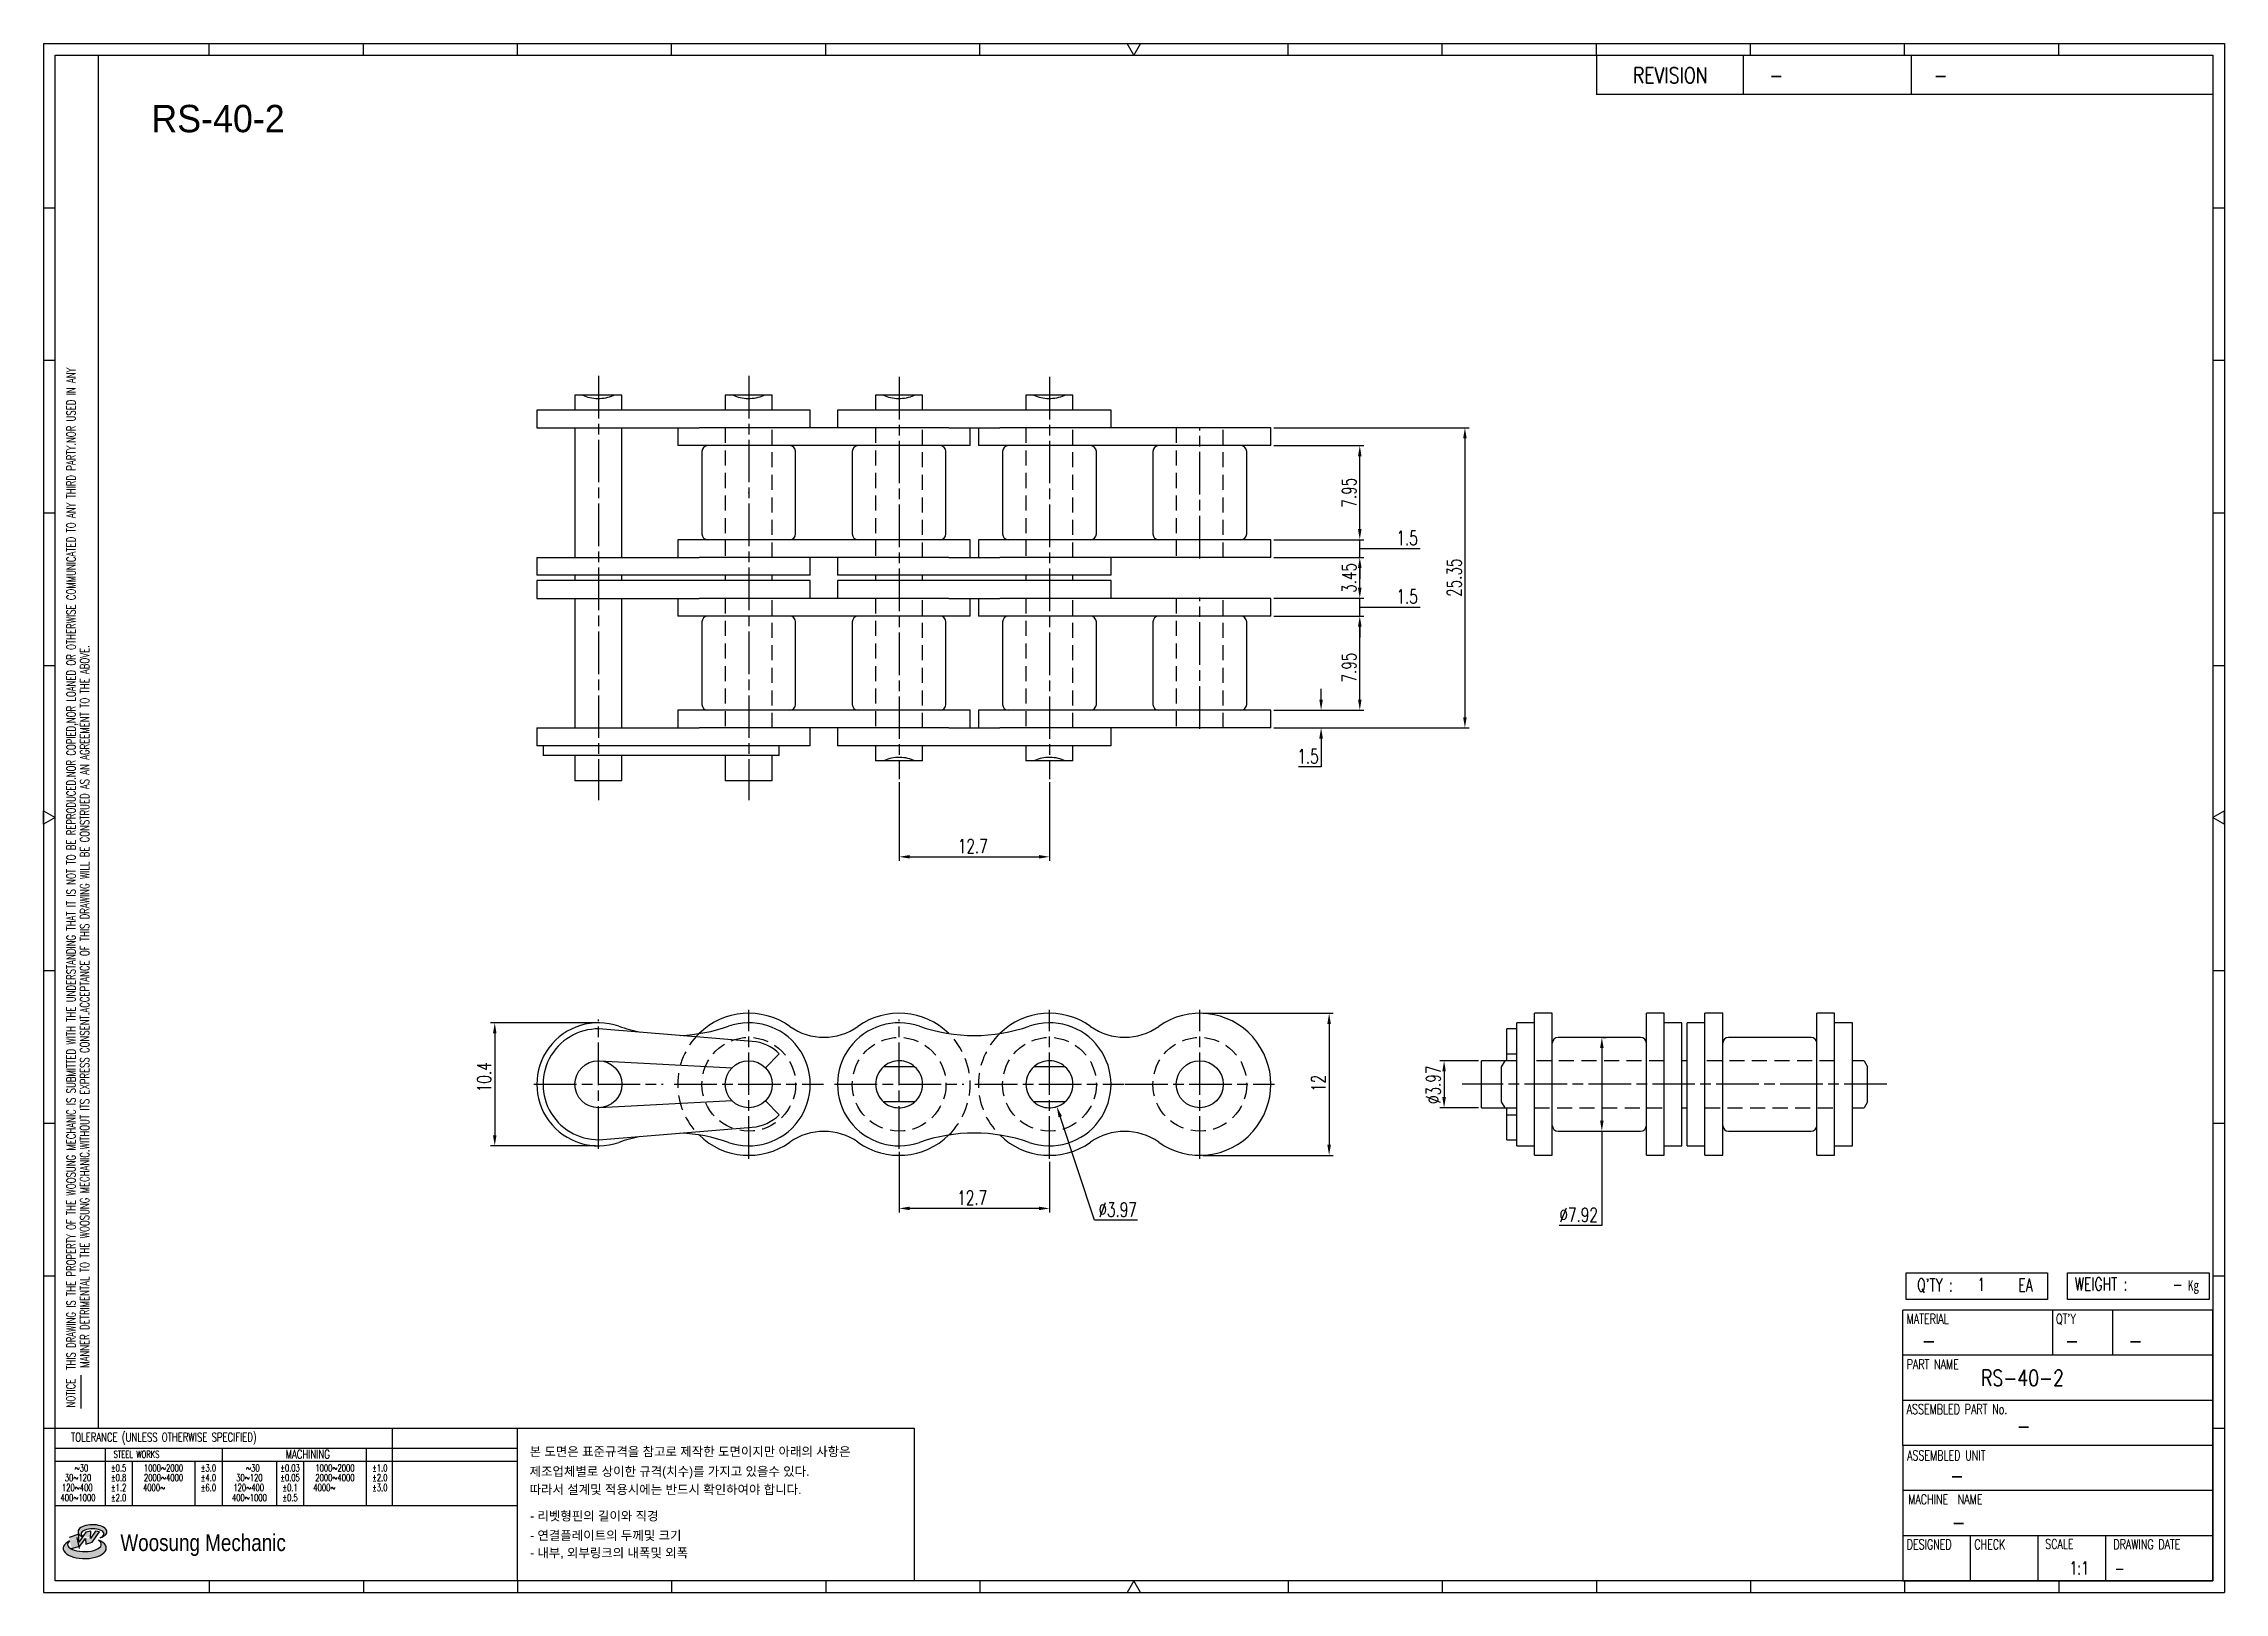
# Model space of a CAD drawing. Header units: millimetres. Extents: x -82 to 102, y -130 to 1.
import ezdxf
from ezdxf.enums import TextEntityAlignment as Align

# ---------------------------------------------------------------- set-up
doc = ezdxf.new("R2010")
doc.units = ezdxf.units.MM
doc.linetypes.add('AM_ISO08W050', pattern=[18, 12, -1.5, 3, -1.5])
doc.linetypes.add('HIDDEN', pattern=[9.525, 6.35, -3.175])
doc.layers.get('Defpoints').update_dxf_attribs({"color": 80})
doc.layers.add('CL1', color=140, linetype='AM_ISO08W050', lineweight=25)
for name, color, linetype in [('HID-01', 2, 'HIDDEN'), ('S-DIM', 7, 'Continuous'), ('TITLE', 7, 'Continuous'), ('도면레이아웃', 7, 'Continuous')]:
    doc.layers.add(name, color=color, linetype=linetype)
doc.styles.add('HAN', font='ROMANS.shx', dxfattribs={"width": 0.7, "bigfont": 'whgtxt.shx'})
doc.styles.add('HKD_ST2', font='romans.shx', dxfattribs={"width": 0.7, "height": 4, "bigfont": '@extfont2.shx'})
doc.styles.add('HSG', font='SIMPLEX.shx', dxfattribs={"width": 0.7, "bigfont": 'HSG.shx'})
doc.styles.add('MtXpl_', font='Gulim.ttf')
doc.styles.add('SLDTEXTSTYLE4', font='arial.ttf', dxfattribs={"width": 0.8})
doc.dimstyles.new('APP0.5', dxfattribs={"dimscale": 0.5, "dimtxt": 2.4, "dimasz": 1.8, "dimexe": 0.7, "dimexo": 0.5, "dimgap": 0.6, "dimtad": 1, "dimtoh": 1, "dimrnd": 0.01, "dimzin": 9, "dimdsep": 46, "dimtxsty": 'HSG', "dimcen": 0, "dimclrd": 1, "dimclre": 1, "dimclrt": 256, "dimazin": 2, "dimtp": 1, "dimtm": 1, "dimtfac": 0.5, "dimtofl": 0, "dimtmove": 0, "dimatfit": 3, "dimfxl": 0, "dimtvp": 1, "dimtolj": 2, "dimlwd": -1, "dimlwe": -1, "dimarcsym": 0})

msp = doc.modelspace()

# ---------------------------------------------------------------- texts
at = {"color": 254, "style": 'MtXpl_'}
msp.add_text('RS-40-2 ', height=2.3129, dxfattribs=at).set_placement((-73.149, -6.569))
at = {"style": 'HAN', "width": 0.8}
msp.add_text('RS-40-2 ', height=1.3344, dxfattribs=at).set_placement((81.41, -112.464))
at = {"color": 140, "style": 'MtXpl_'}
for s, p in [('본 도면은 표준규격을 참고로 제작한 도면이지만 아래의 사항은', (-41.198, -118.402)), ('제조업체별로 상이한 규격(치수)를 가지고 있을수 있다.', (-41.198, -120.079)), ('따라서 설계및 적용시에는 반드시 확인하여야 합니다.', (-41.198, -121.608)), ('- 리벳형핀의 길이와 직경', (-41.156, -123.846)), ('- 연결플레이트의 두께및 크기', (-41.156, -125.487)), ('- 내부, 외부링크의 내폭및 외폭', (-41.156, -126.959))]:
    msp.add_text(s, height=0.77096, dxfattribs=at).set_placement(p)

# ---------------------------------------------------------------- blocks, each defined once
blk = doc.blocks.new('MAST')
at = {"layer": '도면레이아웃'}
h = blk.add_hatch(color=10, dxfattribs=at)
h.paths.add_polyline_path([(1.544, 35.177), (1.554, 34.966), (1.779, 35.034), (2.054, 35.422), (1.908, 35.446), (1.728, 35.167), (1.741, 35.439), (1.547, 35.405), (1.292, 35.041), (1.295, 35.33), (0.943, 35.208), (1.03, 34.8), (1.336, 34.885)])
edge = h.paths.add_edge_path()
edge.add_ellipse((1.795, 35.421), major_axis=(-0.53, 0), ratio=0.487785, start_angle=122.36065, end_angle=403.39574)
edge.add_line((1.411, 35.244), (1.419, 35.261))
edge.add_ellipse((1.798, 35.344), major_axis=(-0.423, 0), ratio=0.444396, start_angle=131.58977, end_angle=386.19408, ccw=False)
edge = h.paths.add_edge_path()
edge.add_ellipse((1.512, 34.815), major_axis=(-0.793, 0), ratio=0.480113, start_angle=314.67633, end_angle=590.85213)
edge.add_ellipse((1.501, 34.958), major_axis=(-0.62, 0), ratio=0.43311, start_angle=331.7024, end_angle=574.42495, ccw=False)
at = {"color": 140}
for p, q in [((0, 90.118), (80.15, 90.118)), ((0, 90.118), (0, 33.191)), ((80.15, 90.118), (80.15, 33.191)), ((57.068, 89.693), (57.068, 88.246)), ((62.47, 89.693), (62.47, 88.246)), ((68.635, 89.693), (68.635, 88.246)), ((79.725, 88.246), (57.068, 88.246)), ((68.449, 43.961), (68.449, 44.936)), ((68.449, 44.936), (73.654, 44.936)), ((73.654, 44.936), (73.654, 43.961)), ((74.39, 43.961), (74.39, 44.936)), ((74.39, 44.936), (79.595, 44.936)), ((79.595, 44.936), (79.595, 43.961)), ((68.336, 38.59), (68.336, 43.563)), ((79.725, 43.563), (68.336, 43.563)), ((73.654, 43.961), (68.449, 43.961)), ((73.827, 43.563), (73.827, 41.905)), ((79.595, 43.961), (74.39, 43.961)), ((76.037, 43.563), (76.037, 41.905)), ((79.725, 38.59), (79.725, 43.563)), ((79.725, 41.905), (68.336, 41.905)), ((79.725, 40.248), (68.336, 40.248)), ((68.336, 38.59), (68.336, 33.616)), ((79.725, 38.59), (68.336, 38.59)), ((79.725, 33.616), (79.725, 38.59)), ((79.725, 36.932), (68.336, 36.932)), ((79.725, 35.274), (68.336, 35.274)), ((70.822, 33.616), (70.822, 35.274)), ((73.309, 33.616), (73.309, 35.274)), ((75.796, 33.616), (75.796, 35.274)), ((0, 33.191), (80.15, 33.191)), ((68.336, 33.616), (79.725, 33.616))]:
    blk.add_line(p, q, dxfattribs=at)
for p, q in [((6.089, 89.693), (6.089, 90.118)), ((11.753, 89.693), (11.753, 90.118)), ((17.418, 89.693), (17.418, 90.118)), ((23.082, 89.693), (23.082, 90.118)), ((28.746, 89.693), (28.746, 90.118)), ((34.411, 89.693), (34.411, 90.118)), ((45.739, 89.693), (45.739, 90.118)), ((51.404, 89.693), (51.404, 90.118)), ((57.068, 89.693), (57.068, 90.118)), ((62.732, 89.693), (62.732, 90.118)), ((68.397, 89.693), (68.397, 90.118)), ((74.061, 89.693), (74.061, 90.118)), ((0, 84.085), (0.425, 84.085)), ((79.725, 84.085), (80.15, 84.085)), ((0, 78.478), (0.425, 78.478)), ((79.725, 78.478), (80.15, 78.478)), ((0, 72.87), (0.425, 72.87)), ((79.725, 72.87), (80.15, 72.87)), ((0, 67.262), (0.425, 67.262)), ((79.725, 67.262), (80.15, 67.262)), ((0, 56.047), (0.425, 56.047)), ((79.725, 56.047), (80.15, 56.047)), ((0, 50.439), (0.425, 50.439)), ((79.725, 50.439), (80.15, 50.439)), ((0, 44.832), (0.425, 44.832)), ((79.725, 44.832), (80.15, 44.832)), ((1.377, 39.947), (1.377, 41.174)), ((0, 39.224), (0.425, 39.224)), ((79.725, 39.224), (80.15, 39.224)), ((6.089, 33.616), (6.089, 33.191)), ((11.753, 33.616), (11.753, 33.191)), ((17.418, 33.616), (17.418, 33.191)), ((23.082, 33.616), (23.082, 33.191)), ((28.746, 33.616), (28.746, 33.191)), ((34.411, 33.616), (34.411, 33.191)), ((45.739, 33.616), (45.739, 33.191)), ((51.404, 33.616), (51.404, 33.191)), ((57.068, 33.616), (57.068, 33.191)), ((62.732, 33.616), (62.732, 33.191)), ((68.397, 33.616), (68.397, 33.191)), ((74.061, 33.616), (74.061, 33.191))]:
    blk.add_line(p, q)
at = {"color": 2}
for p, q in [((2.017, 39.224), (2.017, 89.693)), ((0.425, 39.224), (17.418, 39.224)), ((0.425, 38.487), (17.418, 38.487)), ((2.257, 38.487), (2.257, 36.382)), ((6.557, 38.5), (6.557, 36.382)), ((11.857, 38.487), (11.857, 36.382)), ((12.816, 39.224), (12.816, 36.382)), ((17.418, 33.616), (17.418, 39.224)), ((0.425, 38.012), (17.418, 38.012)), ((3.257, 38.012), (3.257, 36.382)), ((5.557, 38.012), (5.557, 36.382)), ((8.557, 38.012), (8.557, 36.382)), ((9.557, 38.026), (9.557, 36.382)), ((0.425, 36.382), (17.418, 36.382))]:
    blk.add_line(p, q, dxfattribs=at)
for points in [[(40.075, 89.693), (39.83, 90.118), (40.32, 90.118)], [(0.425, 61.679), (0, 61.433), (0, 61.924)], [(79.725, 61.679), (80.15, 61.433), (80.15, 61.924)], [(40.075, 33.616), (39.83, 33.191), (40.32, 33.191)]]:
    blk.add_lwpolyline(points, close=True)
at = {"color": 140}
blk.add_lwpolyline([(0.425, 89.693), (79.725, 89.693), (79.725, 33.616), (0.425, 33.616)], close=True, dxfattribs=at)
at = {"layer": '도면레이아웃'}
for p, q in [((1.295, 35.33), (0.943, 35.208)), ((1.547, 35.405), (1.292, 35.041)), ((1.292, 35.041), (1.295, 35.33)), ((1.741, 35.439), (1.547, 35.405)), ((1.908, 35.446), (1.728, 35.167)), ((1.728, 35.167), (1.741, 35.439)), ((1.779, 35.034), (2.054, 35.422)), ((2.054, 35.422), (1.908, 35.446)), ((1.03, 34.8), (1.336, 34.885)), ((1.224, 35.208), (1.311, 34.8)), ((1.224, 35.208), (1.224, 35.208)), ((1.336, 34.885), (1.544, 35.177)), ((1.419, 35.261), (1.411, 35.244)), ((1.544, 35.177), (1.554, 34.966)), ((1.554, 34.966), (1.779, 35.034))]:
    blk.add_line(p, q, dxfattribs=at)
for centre, major_axis, ratio, start_param, end_param in [((1.795, 35.421), (-0.53, 0), 0.487785, 2.135596, 7.040584), ((1.798, 35.344), (-0.423, 0), 0.444396, 2.296675, 6.740358), ((1.512, 34.815), (-0.793, 0), 0.480113, 5.492138, 10.312315), ((1.501, 34.958), (-0.62, 0), 0.43311, 5.789299, 10.025607)]:
    blk.add_ellipse(centre, major_axis=major_axis, ratio=ratio, start_param=start_param, end_param=end_param, dxfattribs=at)
for s, height, style, width, p in [('REVISION', 0.5806, 'HAN', 0.8, (58.415, 88.664)), ('-', 0.581, 'HAN', 0.8, (63.426, 88.664)), ('-', 0.581, 'HAN', 0.8, (69.468, 88.664)), ("Q'TY : ", 0.4746, 'HKD_ST2', 0.7, (68.857, 44.253)), ('1', 0.475, 'HKD_ST2', 0.7, (71.071, 44.275)), ('EA', 0.4746, 'HKD_ST2', 0.7, (72.578, 44.253)), ('WEIGHT : ', 0.4746, 'HKD_ST2', 0.7, (74.65, 44.286)), ('-', 0.581, 'HAN', 0.8, (69.029, 42.157)), ('-', 0.581, 'HAN', 0.8, (74.289, 42.157)), ('-', 0.581, 'HAN', 0.8, (76.623, 42.157)), ('-', 0.581, 'HAN', 0.8, (72.515, 39.013)), ('-', 0.581, 'HAN', 0.8, (70.067, 37.189)), ('-', 0.581, 'HAN', 0.8, (70.126, 35.48)), ('1:1', 0.4746, 'HKD_ST2', 0.7, (74.458, 33.848)), ('-', 0.475, 'HKD_ST2', 0.7, (76.112, 33.837))]:
    blk.add_text(s, height=height, dxfattribs=dict(style=style, width=width)).set_placement(p)
at = {"color": 6, "style": 'HKD_ST2', "width": 0.7}
for s, p in [(' THIS DRAWING IS THE PROPERTY OF THE WOOSUNG MECHANIC IS SUBMITTED WITH THE UNDERSTANDING THAT IT IS NOT TO BE REPRODUCED.NOR COPIED,NOR LOANED OR OTHERWISE COMMUNICATED TO ANY THIRD PARTY.NOR USED IN ANY', (1.173, 41.217)), ('MANNER DETRIMENTAL TO THE WOOSUNG MECHANIC.WITHOUT ITS EXPRESS CONSENT.ACCEPTANCE OF THIS DRAWING WILL BE CONSTRUED AS AN AGREEMENT TO THE ABOVE.', (1.672, 41.447))]:
    blk.add_text(s, height=0.326266, rotation=90, dxfattribs=at).set_placement(p)
at = {"style": 'HKD_ST2', "width": 0.7}
blk.add_text('-', height=0.475, dxfattribs=at).set_placement((78.613, 44.286), align=Align.RIGHT)
at = {"color": 254, "style": 'HKD_ST2', "width": 0.7}
for s, height, p in [('MATERIAL', 0.3651, (68.474, 43.425)), ("QT'Y", 0.3651, (73.965, 43.425)), ('PART NAME', 0.3651, (68.474, 41.756)), ('ASSEMBLED PART No.', 0.36511, (68.474, 40.109)), ('ASSEMBLED UNIT', 0.36511, (68.49, 38.408)), ('MACHINE  NAME', 0.36511, (68.532, 36.794)), ('DESIGNED', 0.3651, (68.474, 35.136)), ('CHECK', 0.3651, (70.961, 35.136)), ('SCALE', 0.3651, (73.566, 35.153)), ('DRAWING DATE', 0.36511, (76.071, 35.141))]:
    blk.add_text(s, height=height, dxfattribs=at).set_placement(p, align=Align.TOP_LEFT)
at = {"style": 'HKD_ST2', "width": 0.7}
blk.add_text('NOTICE', height=0.3263, rotation=90, dxfattribs=at).set_placement((1.163, 39.988))
blk.add_text('TOLERANCE (UNLESS OTHERWISE SPECIFIED)', height=0.32627, dxfattribs=at).set_placement((4.417, 38.896), align=Align.MIDDLE_CENTER)
at = {"color": 4, "style": 'HKD_ST2', "width": 0.7}
for s, height, p in [('%%12630', 0.261, (1.389, 37.762)), ('1000%%1262000', 0.26101, (4.407, 37.762)), ('%%12630', 0.261, (7.689, 37.762)), ('1000%%1262000', 0.26101, (10.707, 37.762)), ('120%%126400', 0.26101, (1.237, 37.045)), ('30%%126120', 0.261, (1.263, 37.411)), ('4000%%126', 0.261, (4.061, 37.045)), ('2000%%1264000', 0.26101, (4.407, 37.411)), ('120%%126400', 0.26101, (7.537, 37.045)), ('30%%126120', 0.261, (7.563, 37.411)), ('4000%%126', 0.261, (10.321, 37.045)), ('2000%%1264000', 0.26101, (10.707, 37.411)), ('400%%1261000', 0.26101, (1.263, 36.67)), ('400%%1261000', 0.26101, (7.563, 36.67))]:
    blk.add_text(s, height=height, dxfattribs=at).set_placement(p, align=Align.MIDDLE_CENTER)
for s, height, p in [('%%P0.5', 0.261, (2.757, 37.762)), ('STEEL WORKS', 0.26101, (3.416, 38.268)), ('%%P3.0', 0.261, (6.057, 37.762)), ('%%P0.03', 0.261, (9.057, 37.762)), ('MACHINING', 0.3263, (9.707, 38.27)), ('%%P1.0', 0.261, (12.357, 37.762)), ('%%P0.8', 0.261, (2.757, 37.411)), ('%%P1.2', 0.261, (2.757, 37.045)), ('%%P4.0', 0.261, (6.057, 37.411)), ('%%P6.0', 0.261, (6.057, 37.045)), ('%%P0.05', 0.261, (9.057, 37.411)), ('%%P0.1', 0.261, (9.057, 37.045)), ('%%P2.0', 0.261, (12.357, 37.411)), ('%%P3.0', 0.261, (12.357, 37.045)), ('%%P2.0', 0.261, (2.757, 36.67)), ('%%P0.5', 0.261, (9.057, 36.67))]:
    blk.add_text(s, height=height, dxfattribs=at).set_placement(p, align=Align.MIDDLE)
at = {"color": 1, "style": 'SLDTEXTSTYLE4', "width": 0.8}
blk.add_text('Woosung Mechanic', height=0.61957, dxfattribs=at).set_placement((2.822, 34.711))
at = {"layer": 'TITLE', "width": 0.8}
blk.add_text('Kg', height=0.3789, dxfattribs=at).set_placement((78.807, 44.286))
blk = doc.blocks.new('*D2')
at = {"layer": 'Defpoints', "color": 0, "transparency": 16777216}
for p in [(21.42, -55.39), (21.42, -56.89), (25.66, -55.39)]:
    blk.add_point(p, dxfattribs=at)
at = {"layer": 'S-DIM', "color": 1, "transparency": 16777216}
for p, q in [((25.66, -54.49), (25.66, -53.59)), ((21.67, -55.39), (26.01, -55.39)), ((21.67, -56.89), (26.01, -56.89)), ((25.66, -57.79), (25.66, -60.19)), ((25.66, -60.19), (23.76, -60.19))]:
    blk.add_line(p, q, dxfattribs=at)
for points in [[(25.51, -54.49), (25.81, -54.49), (25.66, -55.39)], [(25.51, -57.79), (25.81, -57.79), (25.66, -56.89)]]:
    blk.add_solid(points, dxfattribs=at)
at = {"layer": 'S-DIM', "transparency": 16777216, "insert": (24.56, -59.29), "char_height": 1.2, "attachment_point": 5, "style": 'HSG'}
blk.add_mtext('\\A2;1.5', dxfattribs=at)
blk = doc.blocks.new('*D3')
at = {"layer": 'Defpoints', "color": 0, "transparency": 16777216}
for p in [(21.42, -47.44), (28.93, -47.44), (21.42, -55.39)]:
    blk.add_point(p, dxfattribs=at)
at = {"layer": 'S-DIM', "color": 1, "transparency": 16777216}
for p, q in [((21.67, -47.44), (29.28, -47.44)), ((28.93, -54.49), (28.93, -48.34)), ((21.67, -55.39), (29.28, -55.39))]:
    blk.add_line(p, q, dxfattribs=at)
for points in [[(28.78, -48.34), (29.08, -48.34), (28.93, -47.44)], [(28.78, -54.49), (29.08, -54.49), (28.93, -55.39)]]:
    blk.add_solid(points, dxfattribs=at)
at = {"layer": 'S-DIM', "transparency": 16777216, "insert": (28.03, -51.79), "char_height": 1.2, "attachment_point": 5, "rotation": 90, "style": 'HSG'}
blk.add_mtext('\\A2;7.95', dxfattribs=at)
blk = doc.blocks.new('*D4')
at = {"layer": 'Defpoints', "color": 0, "transparency": 16777216}
for p in [(21.42, -45.94), (28.93, -45.94), (21.42, -47.44)]:
    blk.add_point(p, dxfattribs=at)
at = {"layer": 'S-DIM', "color": 1, "transparency": 16777216}
for p, q in [((28.93, -45.04), (28.93, -44.14)), ((21.67, -45.94), (29.28, -45.94)), ((28.93, -47.44), (28.93, -45.94)), ((21.67, -47.44), (29.28, -47.44)), ((28.93, -46.69), (31.83, -46.69)), ((31.83, -46.69), (34.03, -46.69)), ((28.93, -48.34), (28.93, -49.24))]:
    blk.add_line(p, q, dxfattribs=at)
for points in [[(28.78, -45.04), (29.08, -45.04), (28.93, -45.94)], [(28.78, -48.34), (29.08, -48.34), (28.93, -47.44)]]:
    blk.add_solid(points, dxfattribs=at)
at = {"layer": 'S-DIM', "transparency": 16777216, "insert": (32.93, -45.79), "char_height": 1.2, "attachment_point": 5, "style": 'HSG'}
blk.add_mtext('\\A2;1.5', dxfattribs=at)
blk = doc.blocks.new('*D5')
at = {"layer": 'Defpoints', "color": 0, "transparency": 16777216}
for p in [(21.42, -42.49), (28.93, -42.49), (21.42, -45.94)]:
    blk.add_point(p, dxfattribs=at)
at = {"layer": 'S-DIM', "color": 1, "transparency": 16777216}
for p, q in [((21.67, -42.49), (29.28, -42.49)), ((28.93, -45.04), (28.93, -43.39)), ((21.67, -45.94), (29.28, -45.94))]:
    blk.add_line(p, q, dxfattribs=at)
for points in [[(28.78, -43.39), (29.08, -43.39), (28.93, -42.49)], [(28.78, -45.04), (29.08, -45.04), (28.93, -45.94)]]:
    blk.add_solid(points, dxfattribs=at)
at = {"layer": 'S-DIM', "transparency": 16777216, "insert": (28.03, -44.22), "char_height": 1.2, "attachment_point": 5, "rotation": 90, "style": 'HSG'}
blk.add_mtext('\\A2;3.45', dxfattribs=at)
blk = doc.blocks.new('*D6')
at = {"layer": 'Defpoints', "color": 0, "transparency": 16777216}
for p in [(21.42, -40.99), (28.93, -40.99), (21.42, -42.49)]:
    blk.add_point(p, dxfattribs=at)
at = {"layer": 'S-DIM', "color": 1, "transparency": 16777216}
for p, q in [((28.93, -40.09), (28.93, -39.19)), ((21.67, -40.99), (29.28, -40.99)), ((28.93, -42.49), (28.93, -40.99)), ((28.93, -41.74), (31.83, -41.74)), ((31.83, -41.74), (34.03, -41.74)), ((21.67, -42.49), (29.28, -42.49)), ((28.93, -43.39), (28.93, -44.29))]:
    blk.add_line(p, q, dxfattribs=at)
for points in [[(28.78, -40.09), (29.08, -40.09), (28.93, -40.99)], [(28.78, -43.39), (29.08, -43.39), (28.93, -42.49)]]:
    blk.add_solid(points, dxfattribs=at)
at = {"layer": 'S-DIM', "transparency": 16777216, "insert": (32.93, -40.84), "char_height": 1.2, "attachment_point": 5, "style": 'HSG'}
blk.add_mtext('\\A2;1.5', dxfattribs=at)
blk = doc.blocks.new('*D7')
at = {"layer": 'Defpoints', "color": 0, "transparency": 16777216}
for p in [(21.42, -33.04), (28.93, -33.04), (21.42, -40.99)]:
    blk.add_point(p, dxfattribs=at)
at = {"layer": 'S-DIM', "color": 1, "transparency": 16777216}
for p, q in [((21.67, -33.04), (29.28, -33.04)), ((28.93, -40.09), (28.93, -33.94)), ((21.67, -40.99), (29.28, -40.99))]:
    blk.add_line(p, q, dxfattribs=at)
for points in [[(28.78, -33.94), (29.08, -33.94), (28.93, -33.04)], [(28.78, -40.09), (29.08, -40.09), (28.93, -40.99)]]:
    blk.add_solid(points, dxfattribs=at)
at = {"layer": 'S-DIM', "transparency": 16777216, "insert": (28.03, -37.02), "char_height": 1.2, "attachment_point": 5, "rotation": 90, "style": 'HSG'}
blk.add_mtext('\\A2;7.95', dxfattribs=at)
blk = doc.blocks.new('*D8')
at = {"layer": 'Defpoints', "color": 0, "transparency": 16777216}
for p in [(21.42, -31.54), (21.42, -56.89), (37.81, -56.89)]:
    blk.add_point(p, dxfattribs=at)
at = {"layer": 'S-DIM', "color": 1, "transparency": 16777216}
for p, q in [((21.67, -31.54), (38.16, -31.54)), ((37.81, -32.44), (37.81, -55.99)), ((21.67, -56.89), (38.16, -56.89))]:
    blk.add_line(p, q, dxfattribs=at)
for points in [[(37.66, -32.44), (37.96, -32.44), (37.81, -31.54)], [(37.66, -55.99), (37.96, -55.99), (37.81, -56.89)]]:
    blk.add_solid(points, dxfattribs=at)
at = {"layer": 'S-DIM', "transparency": 16777216, "insert": (36.91, -44.2), "char_height": 1.2, "attachment_point": 5, "rotation": 90, "style": 'HSG'}
blk.add_mtext('\\A2;25.35', dxfattribs=at)
blk = doc.blocks.new('*D9')
at = {"layer": 'Defpoints', "color": 0, "transparency": 16777216}
for p in [(-9.98, -61.21), (2.72, -61.21), (2.72, -67.78)]:
    blk.add_point(p, dxfattribs=at)
at = {"layer": 'S-DIM', "color": 1, "transparency": 16777216}
for p, q in [((-9.98, -61.46), (-9.98, -68.13)), ((2.72, -61.46), (2.72, -68.13)), ((-9.08, -67.78), (1.82, -67.78))]:
    blk.add_line(p, q, dxfattribs=at)
for points in [[(-9.08, -67.63), (-9.08, -67.93), (-9.98, -67.78)], [(1.82, -67.63), (1.82, -67.93), (2.72, -67.78)]]:
    blk.add_solid(points, dxfattribs=at)
at = {"layer": 'S-DIM', "transparency": 16777216, "insert": (-3.76, -66.88), "char_height": 1.2, "attachment_point": 5, "style": 'HSG'}
blk.add_mtext('\\A2;12.7', dxfattribs=at)
blk = doc.blocks.new('*D10')
at = {"layer": 'Defpoints', "color": 0, "transparency": 16777216}
for p in [(-9.98, -92.46), (2.72, -93.3), (-9.98, -97.48)]:
    blk.add_point(p, dxfattribs=at)
at = {"layer": 'S-DIM', "color": 1, "transparency": 16777216}
for p, q in [((-9.98, -92.71), (-9.98, -97.83)), ((2.72, -93.55), (2.72, -97.83)), ((1.82, -97.48), (-9.08, -97.48))]:
    blk.add_line(p, q, dxfattribs=at)
for points in [[(-9.08, -97.33), (-9.08, -97.63), (-9.98, -97.48)], [(1.82, -97.33), (1.82, -97.63), (2.72, -97.48)]]:
    blk.add_solid(points, dxfattribs=at)
at = {"layer": 'S-DIM', "transparency": 16777216, "insert": (-3.81, -96.58), "char_height": 1.2, "attachment_point": 5, "style": 'HSG'}
blk.add_mtext('\\A2;12.7', dxfattribs=at)
blk = doc.blocks.new('*D11')
at = {"layer": 'Defpoints', "color": 0, "transparency": 16777216}
for p in [(2.09, -85.11), (3.34, -88.88)]:
    blk.add_point(p, dxfattribs=at)
at = {"layer": 'S-DIM', "color": 1, "transparency": 16777216}
for p, q in [((6.52, -98.48), (3.62, -89.73)), ((10.14, -98.48), (6.52, -98.48))]:
    blk.add_line(p, q, dxfattribs=at)
blk.add_arc((2.72, -87), 1.98, 278.2309, 304.1935, dxfattribs=at)
blk.add_solid([(3.77, -89.69), (3.48, -89.78), (3.34, -88.88)], dxfattribs=at)
at = {"layer": 'S-DIM', "transparency": 16777216, "insert": (8.48, -97.58), "char_height": 1.2, "attachment_point": 5, "style": 'HSG'}
blk.add_mtext('\\A2;∅3.97', dxfattribs=at)
blk = doc.blocks.new('*D12')
at = {"layer": 'Defpoints', "color": 0, "transparency": 16777216}
for p in [(15.42, -81), (15.42, -93), (26.34, -93)]:
    blk.add_point(p, dxfattribs=at)
at = {"layer": 'S-DIM', "color": 1, "transparency": 16777216}
for p, q in [((15.67, -81), (26.69, -81)), ((26.34, -81.9), (26.34, -92.1)), ((15.67, -93), (26.69, -93))]:
    blk.add_line(p, q, dxfattribs=at)
for points in [[(26.19, -81.9), (26.49, -81.9), (26.34, -81)], [(26.19, -92.1), (26.49, -92.1), (26.34, -93)]]:
    blk.add_solid(points, dxfattribs=at)
at = {"layer": 'S-DIM', "transparency": 16777216, "insert": (25.44, -86.91), "char_height": 1.2, "attachment_point": 5, "rotation": 90, "style": 'HSG'}
blk.add_mtext('\\A2;12', dxfattribs=at)
blk = doc.blocks.new('*D13')
at = {"layer": 'Defpoints', "color": 0, "transparency": 16777216}
for p in [(-35.38, -81.8), (-44.14, -92.2), (-35.38, -92.2)]:
    blk.add_point(p, dxfattribs=at)
at = {"layer": 'S-DIM', "color": 1, "transparency": 16777216}
for p, q in [((-35.63, -81.8), (-44.49, -81.8)), ((-44.14, -82.7), (-44.14, -91.3)), ((-35.63, -92.2), (-44.49, -92.2))]:
    blk.add_line(p, q, dxfattribs=at)
for points in [[(-44.29, -82.7), (-43.99, -82.7), (-44.14, -81.8)], [(-44.29, -91.3), (-43.99, -91.3), (-44.14, -92.2)]]:
    blk.add_solid(points, dxfattribs=at)
at = {"layer": 'S-DIM', "transparency": 16777216, "insert": (-45.04, -86.4), "char_height": 1.2, "attachment_point": 5, "rotation": 90, "style": 'HSG'}
blk.add_mtext('\\A2;10.4', dxfattribs=at)
blk = doc.blocks.new('*D14')
at = {"layer": 'Defpoints', "color": 0, "transparency": 16777216}
for p in [(49.17, -83.04), (49.17, -90.96), (49.38, -90.96)]:
    blk.add_point(p, dxfattribs=at)
at = {"layer": 'S-DIM', "color": 1, "transparency": 16777216}
for p, q in [((49.38, -83.94), (49.38, -90.06)), ((49.42, -83.04), (49.73, -83.04)), ((49.38, -90.96), (49.38, -98.92)), ((49.42, -90.96), (49.73, -90.96)), ((49.38, -98.92), (45.76, -98.92))]:
    blk.add_line(p, q, dxfattribs=at)
for points in [[(49.23, -83.94), (49.53, -83.94), (49.38, -83.04)], [(49.23, -90.06), (49.53, -90.06), (49.38, -90.96)]]:
    blk.add_solid(points, dxfattribs=at)
at = {"layer": 'S-DIM', "transparency": 16777216, "insert": (47.42, -98.02), "char_height": 1.2, "attachment_point": 5, "style": 'HSG'}
blk.add_mtext('\\A2;%%c7.92', dxfattribs=at)
blk = doc.blocks.new('*D15')
at = {"layer": 'Defpoints', "color": 0, "transparency": 16777216}
for p in [(39.22, -85.01), (36.05, -88.98), (39.22, -88.98)]:
    blk.add_point(p, dxfattribs=at)
at = {"layer": 'S-DIM', "color": 1, "transparency": 16777216}
for p, q in [((38.97, -85.01), (35.7, -85.01)), ((36.05, -85.91), (36.05, -88.08)), ((38.97, -88.98), (35.7, -88.98))]:
    blk.add_line(p, q, dxfattribs=at)
for points in [[(35.9, -85.91), (36.2, -85.91), (36.05, -85.01)], [(35.9, -88.08), (36.2, -88.08), (36.05, -88.98)]]:
    blk.add_solid(points, dxfattribs=at)
at = {"layer": 'S-DIM', "transparency": 16777216, "insert": (35.15, -87.04), "char_height": 1.2, "attachment_point": 5, "rotation": 90, "style": 'HSG'}
blk.add_mtext('\\A2;%%c3.97', dxfattribs=at)

# ---------------------------------------------------------------- dimensions: what is measured, and where the dimension line sits
at = {"layer": 'S-DIM'}
for base, p1, p2, picture, middle in [((37.809, -56.894), (21.416, -31.544), (21.416, -56.894), '*D8', (37.809, -44.201)), ((28.935, -47.444), (21.416, -55.394), (21.416, -47.444), '*D3', (28.935, -51.79)), ((25.657, -55.394), (21.416, -56.894), (21.416, -55.394), '*D2', (24.557, -60.193)), ((26.338, -92.996), (15.416, -80.996), (15.416, -92.996), '*D12', (26.338, -86.907)), ((-44.142, -92.196), (-35.384, -81.796), (-35.384, -92.196), '*D13', (-44.142, -86.395))]:
    dim = msp.add_linear_dim(base=base, p1=p1, p2=p2, angle=90, dimstyle='APP0.5', dxfattribs=at)
    dim.commit()
    dim.dimension.update_dxf_attribs({"geometry": picture, "text_midpoint": middle, "dimtype": 128})
for base, p1, p2, picture, middle in [((28.935, -33.044), (21.416, -40.994), (21.416, -33.044), '*D7', (28.035, -37.019)), ((28.935, -40.994), (21.416, -42.494), (21.416, -40.994), '*D6', (32.135, -40.844)), ((28.935, -42.494), (21.416, -45.944), (21.416, -42.494), '*D5', (28.035, -44.219)), ((28.935, -45.944), (21.416, -47.444), (21.416, -45.944), '*D4', (32.135, -45.794))]:
    dim = msp.add_linear_dim(base=base, p1=p1, p2=p2, angle=90, dimstyle='APP0.5', override={"dimtmove": 1}, dxfattribs=at)
    dim.commit()
    dim.dimension.update_dxf_attribs({"geometry": picture, "text_midpoint": middle})
for base, p1, p2, picture, middle in [((2.716, -67.78), (-9.984, -61.214), (2.716, -61.214), '*D9', (-3.759, -67.78)), ((-9.984, -97.475), (2.716, -93.296), (-9.984, -92.456), '*D10', (-3.809, -97.475))]:
    dim = msp.add_linear_dim(base=base, p1=p1, p2=p2, dimstyle='APP0.5', dxfattribs=at)
    dim.commit()
    dim.dimension.update_dxf_attribs({"geometry": picture, "text_midpoint": middle, "dimtype": 128})
for base, p1, p2, picture, middle in [((49.377, -90.956), (49.165, -83.036), (49.165, -90.956), '*D14', (47.417, -98.92)), ((36.049, -88.981), (39.215, -85.011), (39.215, -88.981), '*D15', (36.049, -87.04))]:
    dim = msp.add_linear_dim(base=base, p1=p1, p2=p2, angle=90, text='%%c<>', dimstyle='APP0.5', dxfattribs=at)
    dim.commit()
    dim.dimension.update_dxf_attribs({"geometry": picture, "text_midpoint": middle, "dimtype": 128})
dim = msp.add_diameter_dim_2p(p1=(2.092, -85.112), p2=(3.341, -88.88), dimstyle='APP0.5', dxfattribs=at)
dim.commit()
dim.dimension.update_dxf_attribs({"geometry": '*D11', "text_midpoint": (8.481, -98.479), "dimtype": 131})

# ---------------------------------------------------------------- linework, layer by layer
for p, q in [((-37.369, -28.769), (-37.369, -30.044)), ((-33.399, -28.769), (-37.369, -28.769)), ((-36.697, -28.769), (-36.562, -28.832)), ((-36.562, -28.832), (-36.418, -28.888)), ((-36.418, -28.888), (-36.267, -28.936)), ((-36.267, -28.936), (-36.108, -28.977)), ((-36.108, -28.977), (-35.945, -29.009)), ((-35.945, -29.009), (-35.777, -29.033)), ((-35.777, -29.033), (-35.605, -29.049)), ((-35.605, -29.049), (-35.433, -29.056)), ((-35.433, -29.056), (-35.26, -29.054)), ((-35.26, -29.054), (-35.087, -29.043)), ((-35.087, -29.043), (-34.917, -29.024)), ((-34.917, -29.024), (-34.751, -28.996)), ((-34.751, -28.996), (-34.589, -28.96)), ((-34.589, -28.96), (-34.434, -28.916)), ((-34.434, -28.916), (-34.286, -28.865)), ((-34.286, -28.865), (-34.146, -28.806)), ((-34.146, -28.806), (-34.071, -28.769)), ((-33.399, -30.044), (-33.399, -28.769)), ((-24.669, -28.769), (-24.669, -30.044)), ((-20.699, -28.769), (-24.669, -28.769)), ((-23.997, -28.769), (-23.862, -28.832)), ((-23.862, -28.832), (-23.718, -28.888)), ((-23.718, -28.888), (-23.567, -28.936)), ((-23.567, -28.936), (-23.408, -28.977)), ((-23.408, -28.977), (-23.245, -29.009)), ((-23.245, -29.009), (-23.077, -29.033)), ((-23.077, -29.033), (-22.905, -29.049)), ((-22.905, -29.049), (-22.733, -29.056)), ((-22.733, -29.056), (-22.56, -29.054)), ((-22.56, -29.054), (-22.387, -29.043)), ((-22.387, -29.043), (-22.217, -29.024)), ((-22.217, -29.024), (-22.051, -28.996)), ((-22.051, -28.996), (-21.889, -28.96)), ((-21.889, -28.96), (-21.734, -28.916)), ((-21.734, -28.916), (-21.586, -28.865)), ((-21.586, -28.865), (-21.446, -28.806)), ((-21.446, -28.806), (-21.371, -28.769)), ((-20.699, -30.044), (-20.699, -28.769)), ((-11.969, -28.769), (-11.969, -30.044)), ((-7.999, -28.769), (-11.969, -28.769)), ((-11.297, -28.769), (-11.162, -28.832)), ((-11.162, -28.832), (-11.018, -28.888)), ((-11.018, -28.888), (-10.867, -28.936)), ((-10.867, -28.936), (-10.708, -28.977)), ((-10.708, -28.977), (-10.545, -29.009)), ((-10.545, -29.009), (-10.377, -29.033)), ((-10.377, -29.033), (-10.205, -29.049)), ((-10.205, -29.049), (-10.033, -29.056)), ((-10.033, -29.056), (-9.86, -29.054)), ((-9.86, -29.054), (-9.687, -29.043)), ((-9.687, -29.043), (-9.517, -29.024)), ((-9.517, -29.024), (-9.351, -28.996)), ((-9.351, -28.996), (-9.189, -28.96)), ((-9.189, -28.96), (-9.034, -28.916)), ((-9.034, -28.916), (-8.886, -28.865)), ((-8.886, -28.865), (-8.746, -28.806)), ((-8.746, -28.806), (-8.671, -28.769)), ((-7.999, -30.044), (-7.999, -28.769)), ((0.731, -28.769), (0.731, -30.044)), ((4.701, -28.769), (0.731, -28.769)), ((1.403, -28.769), (1.538, -28.832)), ((1.538, -28.832), (1.682, -28.888)), ((1.682, -28.888), (1.833, -28.936)), ((1.833, -28.936), (1.992, -28.977)), ((1.992, -28.977), (2.155, -29.009)), ((2.155, -29.009), (2.323, -29.033)), ((2.323, -29.033), (2.495, -29.049)), ((2.495, -29.049), (2.667, -29.056)), ((2.667, -29.056), (2.84, -29.054)), ((2.84, -29.054), (3.013, -29.043)), ((3.013, -29.043), (3.183, -29.024)), ((3.183, -29.024), (3.349, -28.996)), ((3.349, -28.996), (3.511, -28.96)), ((3.511, -28.96), (3.666, -28.916)), ((3.666, -28.916), (3.814, -28.865)), ((3.814, -28.865), (3.954, -28.806)), ((3.954, -28.806), (4.029, -28.769)), ((4.701, -30.044), (4.701, -28.769)), ((-40.584, -30.044), (-40.584, -31.544)), ((-17.484, -30.044), (-40.584, -30.044)), ((-17.484, -31.544), (-17.484, -30.044)), ((-15.184, -30.044), (-15.184, -31.544)), ((7.916, -30.044), (-15.184, -30.044)), ((7.916, -31.544), (7.916, -30.044)), ((-40.584, -31.544), (-26.887, -31.544)), ((-37.369, -31.544), (-37.369, -42.494)), ((-33.399, -42.494), (-33.399, -31.544)), ((-28.684, -31.544), (-28.684, -33.044)), ((-3.984, -33.044), (-28.684, -33.044)), ((-5.781, -31.544), (-26.887, -31.544)), ((-5.781, -31.544), (-1.487, -31.544)), ((-3.984, -33.044), (-3.984, -31.544)), ((-3.284, -31.544), (-3.284, -33.044)), ((21.416, -33.044), (-3.284, -33.044)), ((21.416, -31.544), (-1.487, -31.544)), ((21.416, -33.044), (21.416, -31.544)), ((-26.644, -33.536), (-26.644, -40.503)), ((-18.724, -40.503), (-18.724, -33.536)), ((-13.944, -33.536), (-13.944, -40.503)), ((-6.024, -40.503), (-6.024, -33.536)), ((-1.244, -33.536), (-1.244, -40.503)), ((6.676, -40.503), (6.676, -33.536)), ((11.456, -33.536), (11.456, -40.503)), ((19.376, -40.503), (19.376, -33.536)), ((-28.684, -40.994), (-28.684, -42.494)), ((-3.984, -40.994), (-28.684, -40.994)), ((-3.984, -42.494), (-3.984, -40.994)), ((-3.284, -40.994), (-3.284, -42.494)), ((21.416, -40.994), (-3.284, -40.994)), ((21.416, -42.494), (21.416, -40.994)), ((-40.584, -42.494), (-26.887, -42.494)), ((-40.584, -42.494), (-40.584, -43.994)), ((-17.484, -43.994), (-40.584, -43.994)), ((-37.369, -43.994), (-37.369, -44.444)), ((-33.399, -44.444), (-33.399, -43.994)), ((-5.781, -42.494), (-26.887, -42.494)), ((-24.669, -43.994), (-24.669, -44.444)), ((-20.699, -44.444), (-20.699, -43.994)), ((-17.484, -43.994), (-17.484, -42.494)), ((-15.184, -42.494), (-15.184, -43.994)), ((7.916, -43.994), (-15.184, -43.994)), ((-11.969, -43.994), (-11.969, -44.444)), ((-7.999, -44.444), (-7.999, -43.994)), ((-5.781, -42.494), (-1.487, -42.494)), ((21.416, -42.494), (-1.487, -42.494)), ((0.731, -43.994), (0.731, -44.444)), ((4.701, -44.444), (4.701, -43.994)), ((7.916, -43.994), (7.916, -42.494)), ((-40.584, -44.444), (-40.584, -45.944)), ((-17.484, -44.444), (-40.584, -44.444)), ((-40.584, -45.944), (-26.887, -45.944)), ((-37.369, -45.944), (-37.369, -56.894)), ((-33.399, -56.894), (-33.399, -45.944)), ((-28.684, -45.944), (-28.684, -47.444)), ((-5.781, -45.944), (-26.887, -45.944)), ((-17.484, -45.944), (-17.484, -44.444)), ((-15.184, -44.444), (-15.184, -45.944)), ((7.916, -44.444), (-15.184, -44.444)), ((-5.781, -45.944), (-1.487, -45.944)), ((-3.984, -47.444), (-3.984, -45.944)), ((-3.284, -45.944), (-3.284, -47.444)), ((21.416, -45.944), (-1.487, -45.944)), ((7.916, -45.944), (7.916, -44.444)), ((21.416, -47.444), (21.416, -45.944)), ((-3.984, -47.444), (-28.684, -47.444)), ((21.416, -47.444), (-3.284, -47.444)), ((-26.644, -47.936), (-26.644, -54.903)), ((-18.724, -54.903), (-18.724, -47.936)), ((-13.944, -47.936), (-13.944, -54.903)), ((-6.024, -54.903), (-6.024, -47.936)), ((-1.244, -47.936), (-1.244, -54.903)), ((6.676, -54.903), (6.676, -47.936)), ((11.456, -47.936), (11.456, -54.903)), ((19.376, -54.903), (19.376, -47.936)), ((-40.584, -56.894), (-26.887, -56.894)), ((-40.584, -56.894), (-40.584, -58.394)), ((-28.684, -55.394), (-28.684, -56.894)), ((-3.984, -55.394), (-28.684, -55.394)), ((-5.781, -56.894), (-26.887, -56.894)), ((-17.484, -58.394), (-17.484, -56.894)), ((-15.184, -56.894), (-15.184, -58.394)), ((-5.781, -56.894), (-1.487, -56.894)), ((-3.984, -56.894), (-3.984, -55.394)), ((-3.284, -55.394), (-3.284, -56.894)), ((21.416, -55.394), (-3.284, -55.394)), ((21.416, -56.894), (-1.487, -56.894)), ((7.916, -58.394), (7.916, -56.894)), ((21.416, -56.894), (21.416, -55.394)), ((-17.484, -58.394), (-40.584, -58.394)), ((-40.064, -58.394), (-40.064, -59.228)), ((-20.11, -59.228), (-20.11, -58.394)), ((7.916, -58.394), (-15.184, -58.394)), ((-11.969, -58.394), (-11.969, -59.669)), ((-7.999, -59.669), (-7.999, -58.394)), ((0.731, -58.394), (0.731, -59.669)), ((4.701, -59.669), (4.701, -58.394)), ((-20.11, -59.228), (-40.064, -59.228)), ((-37.369, -59.228), (-37.369, -61.369)), ((-33.399, -61.369), (-33.399, -59.228)), ((-24.669, -59.228), (-24.669, -61.369)), ((-20.699, -61.369), (-20.699, -59.228)), ((-7.999, -59.669), (-11.969, -59.669)), ((-11.222, -59.633), (-11.297, -59.669)), ((-11.082, -59.574), (-11.222, -59.633)), ((-10.934, -59.523), (-11.082, -59.574)), ((-10.778, -59.479), (-10.934, -59.523)), ((-10.617, -59.443), (-10.778, -59.479)), ((-10.45, -59.415), (-10.617, -59.443)), ((-10.28, -59.396), (-10.45, -59.415)), ((-10.108, -59.385), (-10.28, -59.396)), ((-9.935, -59.383), (-10.108, -59.385)), ((-9.762, -59.39), (-9.935, -59.383)), ((-9.591, -59.406), (-9.762, -59.39)), ((-9.423, -59.43), (-9.591, -59.406)), ((-9.259, -59.462), (-9.423, -59.43)), ((-9.101, -59.503), (-9.259, -59.462)), ((-8.949, -59.551), (-9.101, -59.503)), ((-8.806, -59.607), (-8.949, -59.551)), ((-8.671, -59.669), (-8.806, -59.607)), ((4.701, -59.669), (0.731, -59.669)), ((1.478, -59.633), (1.403, -59.669)), ((1.618, -59.574), (1.478, -59.633)), ((1.766, -59.523), (1.618, -59.574)), ((1.922, -59.479), (1.766, -59.523)), ((2.083, -59.443), (1.922, -59.479)), ((2.25, -59.415), (2.083, -59.443)), ((2.42, -59.396), (2.25, -59.415)), ((2.592, -59.385), (2.42, -59.396)), ((2.765, -59.383), (2.592, -59.385)), ((2.938, -59.39), (2.765, -59.383)), ((3.109, -59.406), (2.938, -59.39)), ((3.277, -59.43), (3.109, -59.406)), ((3.441, -59.462), (3.277, -59.43)), ((3.599, -59.503), (3.441, -59.462)), ((3.751, -59.551), (3.599, -59.503)), ((3.894, -59.607), (3.751, -59.551)), ((4.029, -59.669), (3.894, -59.607)), ((-33.399, -61.369), (-37.369, -61.369)), ((-20.699, -61.369), (-24.669, -61.369)), ((45.19, -80.996), (43.69, -80.996)), ((43.69, -92.996), (43.69, -80.996)), ((45.19, -92.996), (45.19, -80.996)), ((54.64, -80.996), (53.14, -80.996)), ((53.14, -92.996), (53.14, -80.996)), ((54.64, -92.996), (54.64, -80.996)), ((59.59, -80.996), (58.09, -80.996)), ((58.09, -92.996), (58.09, -80.996)), ((59.59, -92.996), (59.59, -80.996)), ((69.04, -80.996), (67.54, -80.996)), ((67.54, -92.996), (67.54, -80.996)), ((69.04, -92.996), (69.04, -80.996)), ((-22.386, -83.368), (-35.001, -82.332)), ((42.19, -82.316), (41.357, -82.316)), ((41.357, -85.011), (41.357, -82.316)), ((43.69, -81.796), (42.19, -81.796)), ((42.19, -92.196), (42.19, -81.796)), ((56.14, -81.796), (54.64, -81.796)), ((56.14, -92.196), (56.14, -81.796)), ((58.09, -81.796), (56.59, -81.796)), ((56.59, -92.196), (56.59, -81.796)), ((70.54, -81.796), (69.04, -81.796)), ((70.54, -92.196), (70.54, -81.796)), ((-21.28, -85.592), (-20.11, -84.422)), ((41.357, -84.422), (42.19, -84.422)), ((52.649, -83.036), (45.681, -83.036)), ((67.049, -83.036), (60.081, -83.036)), ((-35.281, -85.014), (-24.087, -85.592)), ((-11.222, -85.445), (-11.297, -85.507)), ((-8.671, -85.507), (-11.297, -85.507)), ((-11.082, -85.343), (-11.222, -85.445)), ((-10.934, -85.253), (-11.082, -85.343)), ((-10.778, -85.177), (-10.934, -85.253)), ((-10.617, -85.115), (-10.778, -85.177)), ((-10.45, -85.067), (-10.617, -85.115)), ((-10.28, -85.033), (-10.45, -85.067)), ((-10.108, -85.015), (-10.28, -85.033)), ((-9.935, -85.012), (-10.108, -85.015)), ((-9.762, -85.023), (-9.935, -85.012)), ((-9.591, -85.05), (-9.762, -85.023)), ((-9.423, -85.092), (-9.591, -85.05)), ((-9.259, -85.148), (-9.423, -85.092)), ((-9.101, -85.218), (-9.259, -85.148)), ((-8.949, -85.302), (-9.101, -85.218)), ((-8.806, -85.399), (-8.949, -85.302)), ((-8.671, -85.507), (-8.806, -85.399)), ((1.478, -85.445), (1.403, -85.507)), ((4.029, -85.507), (1.403, -85.507)), ((1.618, -85.343), (1.478, -85.445)), ((1.766, -85.253), (1.618, -85.343)), ((1.922, -85.177), (1.766, -85.253)), ((2.083, -85.115), (1.922, -85.177)), ((2.25, -85.067), (2.083, -85.115)), ((2.42, -85.033), (2.25, -85.067)), ((2.592, -85.015), (2.42, -85.033)), ((2.765, -85.012), (2.592, -85.015)), ((2.938, -85.023), (2.765, -85.012)), ((3.109, -85.05), (2.938, -85.023)), ((3.277, -85.092), (3.109, -85.05)), ((3.441, -85.148), (3.277, -85.092)), ((3.599, -85.218), (3.441, -85.148)), ((3.751, -85.302), (3.599, -85.218)), ((3.894, -85.399), (3.751, -85.302)), ((4.029, -85.507), (3.894, -85.399)), ((39.215, -88.981), (39.215, -85.011)), ((41.202, -85.011), (39.215, -85.011)), ((40.915, -85.507), (41.202, -85.011)), ((40.915, -88.485), (40.915, -85.507)), ((42.19, -85.011), (41.202, -85.011)), ((56.59, -85.011), (56.14, -85.011)), ((71.529, -85.011), (70.54, -85.011)), ((71.529, -85.011), (71.815, -85.507)), ((71.815, -88.485), (71.815, -85.507)), ((-24.087, -88.4), (-35.281, -88.978)), ((-20.11, -89.57), (-21.28, -88.4)), ((-11.297, -88.485), (-11.162, -88.594)), ((-8.671, -88.485), (-11.297, -88.485)), ((-11.162, -88.594), (-11.018, -88.69)), ((-11.018, -88.69), (-10.867, -88.774)), ((-10.867, -88.774), (-10.708, -88.844)), ((-10.708, -88.844), (-10.545, -88.9)), ((-10.545, -88.9), (-10.377, -88.942)), ((-10.377, -88.942), (-10.205, -88.969)), ((-10.205, -88.969), (-10.033, -88.98)), ((-10.033, -88.98), (-9.86, -88.977)), ((-9.86, -88.977), (-9.687, -88.959)), ((-9.687, -88.959), (-9.517, -88.925)), ((-9.517, -88.925), (-9.351, -88.877)), ((-9.351, -88.877), (-9.189, -88.815)), ((-9.189, -88.815), (-9.034, -88.739)), ((-9.034, -88.739), (-8.886, -88.65)), ((-8.886, -88.65), (-8.746, -88.548)), ((-8.746, -88.548), (-8.671, -88.485)), ((1.403, -88.485), (1.538, -88.594)), ((4.029, -88.485), (1.403, -88.485)), ((1.538, -88.594), (1.682, -88.69)), ((1.682, -88.69), (1.833, -88.774)), ((1.833, -88.774), (1.992, -88.844)), ((1.992, -88.844), (2.155, -88.9)), ((2.155, -88.9), (2.323, -88.942)), ((2.323, -88.942), (2.495, -88.969)), ((2.495, -88.969), (2.667, -88.98)), ((2.667, -88.98), (2.84, -88.977)), ((2.84, -88.977), (3.013, -88.959)), ((3.013, -88.959), (3.183, -88.925)), ((3.183, -88.925), (3.349, -88.877)), ((3.349, -88.877), (3.511, -88.815)), ((3.511, -88.815), (3.666, -88.739)), ((3.666, -88.739), (3.814, -88.65)), ((3.814, -88.65), (3.954, -88.548)), ((3.954, -88.548), (4.029, -88.485)), ((39.215, -88.981), (41.202, -88.981)), ((41.202, -88.981), (40.915, -88.485)), ((41.202, -88.981), (42.19, -88.981)), ((41.357, -91.676), (41.357, -88.981)), ((41.357, -89.57), (42.19, -89.57)), ((56.14, -88.981), (56.59, -88.981)), ((70.54, -88.981), (71.529, -88.981)), ((71.815, -88.485), (71.529, -88.981)), ((-35.001, -91.66), (-22.386, -90.624)), ((41.357, -91.676), (42.19, -91.676)), ((45.681, -90.956), (52.649, -90.956)), ((60.081, -90.956), (67.049, -90.956)), ((42.19, -92.196), (43.69, -92.196)), ((43.69, -92.996), (45.19, -92.996)), ((53.14, -92.996), (54.64, -92.996)), ((54.64, -92.196), (56.14, -92.196)), ((56.59, -92.196), (58.09, -92.196)), ((58.09, -92.996), (59.59, -92.996)), ((67.54, -92.996), (69.04, -92.996)), ((69.04, -92.196), (70.54, -92.196))]:
    msp.add_line(p, q)
at = {"color": 140}
msp.add_lwpolyline([(-42.217, -116.053), (-8.707, -116.053), (-8.707, -128.942), (-42.217, -128.942)], close=True, dxfattribs=at)
for centre in [(-35.384, -86.996), (-22.684, -86.996), (15.416, -86.996)]:
    msp.add_circle(centre, 1.985)
for centre, radius, start, end in [((-26.153, -33.536), 0.491, 90, 180), ((-19.215, -33.536), 0.491, 360, 90), ((-13.453, -33.536), 0.491, 90, 180), ((-6.515, -33.536), 0.491, 360, 90), ((-0.753, -33.536), 0.491, 90, 180), ((6.185, -33.536), 0.491, 360, 90), ((11.947, -33.536), 0.491, 90, 180), ((18.885, -33.536), 0.491, 0, 90), ((-26.153, -40.503), 0.491, 180, 270), ((-19.215, -40.503), 0.491, 270, 0), ((-13.453, -40.503), 0.491, 180, 270), ((-6.515, -40.503), 0.491, 270, 0), ((-0.753, -40.503), 0.491, 180, 270), ((6.185, -40.503), 0.491, 270, 0), ((11.947, -40.503), 0.491, 180, 270), ((18.885, -40.503), 0.491, 270, 360), ((-26.153, -47.936), 0.491, 90, 180), ((-19.215, -47.936), 0.491, 0, 90), ((-13.453, -47.936), 0.491, 90, 180), ((-6.515, -47.936), 0.491, 360, 90), ((-0.753, -47.936), 0.491, 90, 180), ((6.185, -47.936), 0.491, 360, 90), ((11.947, -47.936), 0.491, 90, 180), ((18.885, -47.936), 0.491, 0, 90), ((-26.153, -54.903), 0.491, 180, 270), ((-19.215, -54.903), 0.491, 270, 0), ((-13.453, -54.903), 0.491, 180, 270), ((-6.515, -54.903), 0.491, 270, 0), ((-0.753, -54.903), 0.491, 180, 270), ((6.185, -54.903), 0.491, 270, 0), ((11.947, -54.903), 0.491, 180, 270), ((18.885, -54.903), 0.491, 270, 360), ((-22.684, -86.996), 6, 54.62279, 134.46442), ((-9.984, -86.996), 6, 45.53558, 125.37721), ((2.716, -86.996), 6, 54.62279, 134.46442), ((15.416, -86.996), 6, 234.62279, 125.37721), ((-35.384, -86.996), 5.2, 70.61979, 289.38021), ((-35.384, -86.996), 4.68, 85.3028, 274.6972), ((-29.034, -68.944), 13.936, 250.61979, 258.26752), ((-29.034, -68.944), 13.936, 272.33808, 289.38021), ((-22.684, -86.996), 5.2, 250.61979, 109.38021), ((-16.334, -78.053), 4.968, 234.62279, 305.37721), ((-9.984, -86.996), 5.2, 70.61979, 289.38021), ((-3.634, -68.944), 13.936, 250.61979, 289.38021), ((2.716, -86.996), 5.2, 250.61979, 109.38021), ((9.066, -78.053), 4.968, 234.62279, 305.37721), ((-22.684, -86.996), 3.64, 45, 85.3028), ((45.681, -83.527), 0.491, 90, 180), ((52.649, -83.527), 0.491, 0, 90), ((60.081, -83.527), 0.491, 90, 180), ((67.049, -83.527), 0.491, 0, 90), ((-9.984, -86.996), 1.985, 131.40962, 228.59038), ((-9.984, -86.996), 1.985, 311.40962, 48.59038), ((2.716, -86.996), 1.985, 131.40962, 228.59038), ((2.716, -86.996), 1.985, 311.40962, 48.59038), ((-22.684, -86.996), 3.64, 274.6972, 315), ((-29.034, -105.048), 13.936, 101.73248, 109.38021), ((-29.034, -105.048), 13.936, 70.61979, 87.66192), ((-22.684, -86.996), 6, 225.53558, 305.37721), ((-16.334, -95.939), 4.968, 54.62279, 125.37721), ((-9.984, -86.996), 6, 234.62279, 314.46442), ((-3.634, -105.048), 13.936, 70.61979, 109.38021), ((2.716, -86.996), 6, 225.53558, 305.37721), ((9.066, -95.939), 4.968, 54.62279, 125.37721), ((45.681, -90.465), 0.491, 180, 270), ((52.649, -90.465), 0.491, 270, 0), ((60.081, -90.465), 0.491, 180, 270), ((67.049, -90.465), 0.491, 270, 0)]:
    msp.add_arc(centre, radius, start, end)
at = {"layer": 'CL1', "ltscale": 0.3}
for p, q in [((-35.384, -27.139), (-35.384, -62.999)), ((-22.684, -27.139), (-22.684, -62.999)), ((-9.984, -27.224), (-9.984, -61.214)), ((2.716, -27.224), (2.716, -61.214)), ((15.416, -42.569), (15.416, -31.469)), ((15.416, -56.969), (15.416, -45.869)), ((-22.684, -93.296), (-22.684, -80.696)), ((2.716, -93.296), (2.716, -80.696)), ((15.416, -93.296), (15.416, -80.696)), ((-35.384, -92.456), (-35.384, -81.536)), ((-9.984, -92.456), (-9.984, -81.536)), ((-40.844, -86.996), (-29.924, -86.996)), ((-28.984, -86.996), (-16.384, -86.996)), ((-15.444, -86.996), (-4.524, -86.996)), ((-3.584, -86.996), (9.016, -86.996)), ((9.116, -86.996), (21.716, -86.996)), ((73.445, -86.996), (37.585, -86.996))]:
    msp.add_line(p, q, dxfattribs=at)
for p in [(-22.684, -37.019), (-35.384, -86.996), (-22.684, -86.996), (-22.684, -86.996), (-22.684, -86.996)]:
    msp.add_point(p, dxfattribs=at)
at = {"layer": 'HID-01', "ltscale": 0.2}
for p, q in [((-24.669, -31.544), (-24.669, -42.494)), ((-20.699, -42.494), (-20.699, -31.544)), ((-11.969, -31.544), (-11.969, -42.494)), ((-7.999, -42.494), (-7.999, -31.544)), ((0.731, -31.544), (0.731, -42.494)), ((4.701, -42.494), (4.701, -31.544)), ((13.431, -31.544), (13.431, -42.494)), ((17.401, -42.494), (17.401, -31.544)), ((-24.669, -45.944), (-24.669, -56.894)), ((-20.699, -56.894), (-20.699, -45.944)), ((-11.969, -45.944), (-11.969, -56.894)), ((-7.999, -56.894), (-7.999, -45.944)), ((0.731, -45.944), (0.731, -56.894)), ((0.731, -45.944), (0.731, -56.894)), ((4.701, -56.894), (4.701, -45.944)), ((4.701, -56.894), (4.701, -45.944)), ((13.431, -45.944), (13.431, -56.894)), ((17.401, -56.894), (17.401, -45.944)), ((54.64, -85.011), (43.69, -85.011)), ((69.04, -85.011), (58.09, -85.011)), ((43.69, -88.981), (54.64, -88.981)), ((58.09, -88.981), (69.04, -88.981))]:
    msp.add_line(p, q, dxfattribs=at)
for centre in [(-22.684, -86.996), (-9.984, -86.996), (2.716, -86.996), (15.416, -86.996)]:
    msp.add_circle(centre, 3.96, dxfattribs=at)
for centre, start, end in [((-22.684, -86.996), 134.46442, 225.53558), ((-9.984, -86.996), 314.46442, 45.53558), ((2.716, -86.996), 134.46442, 225.53558)]:
    msp.add_arc(centre, 6, start, end, dxfattribs=at)

# ---------------------------------------------------------------- block references
at = {"color": 140, "xscale": 2.29835428307775, "yscale": 2.29835428307775, "zscale": 2.29835428307775}
msp.add_blockref('MAST', (-82.249, -206.204), dxfattribs=at)

msp.set_redraw_order([(e.dxf.handle, doc.entitydb.next_handle()) for e in msp.query("TEXT MTEXT ATTDEF DIMENSION ARC_DIMENSION")])  # texts and dimensions are drawn at this point

doc.saveas('drawing.dxf')
